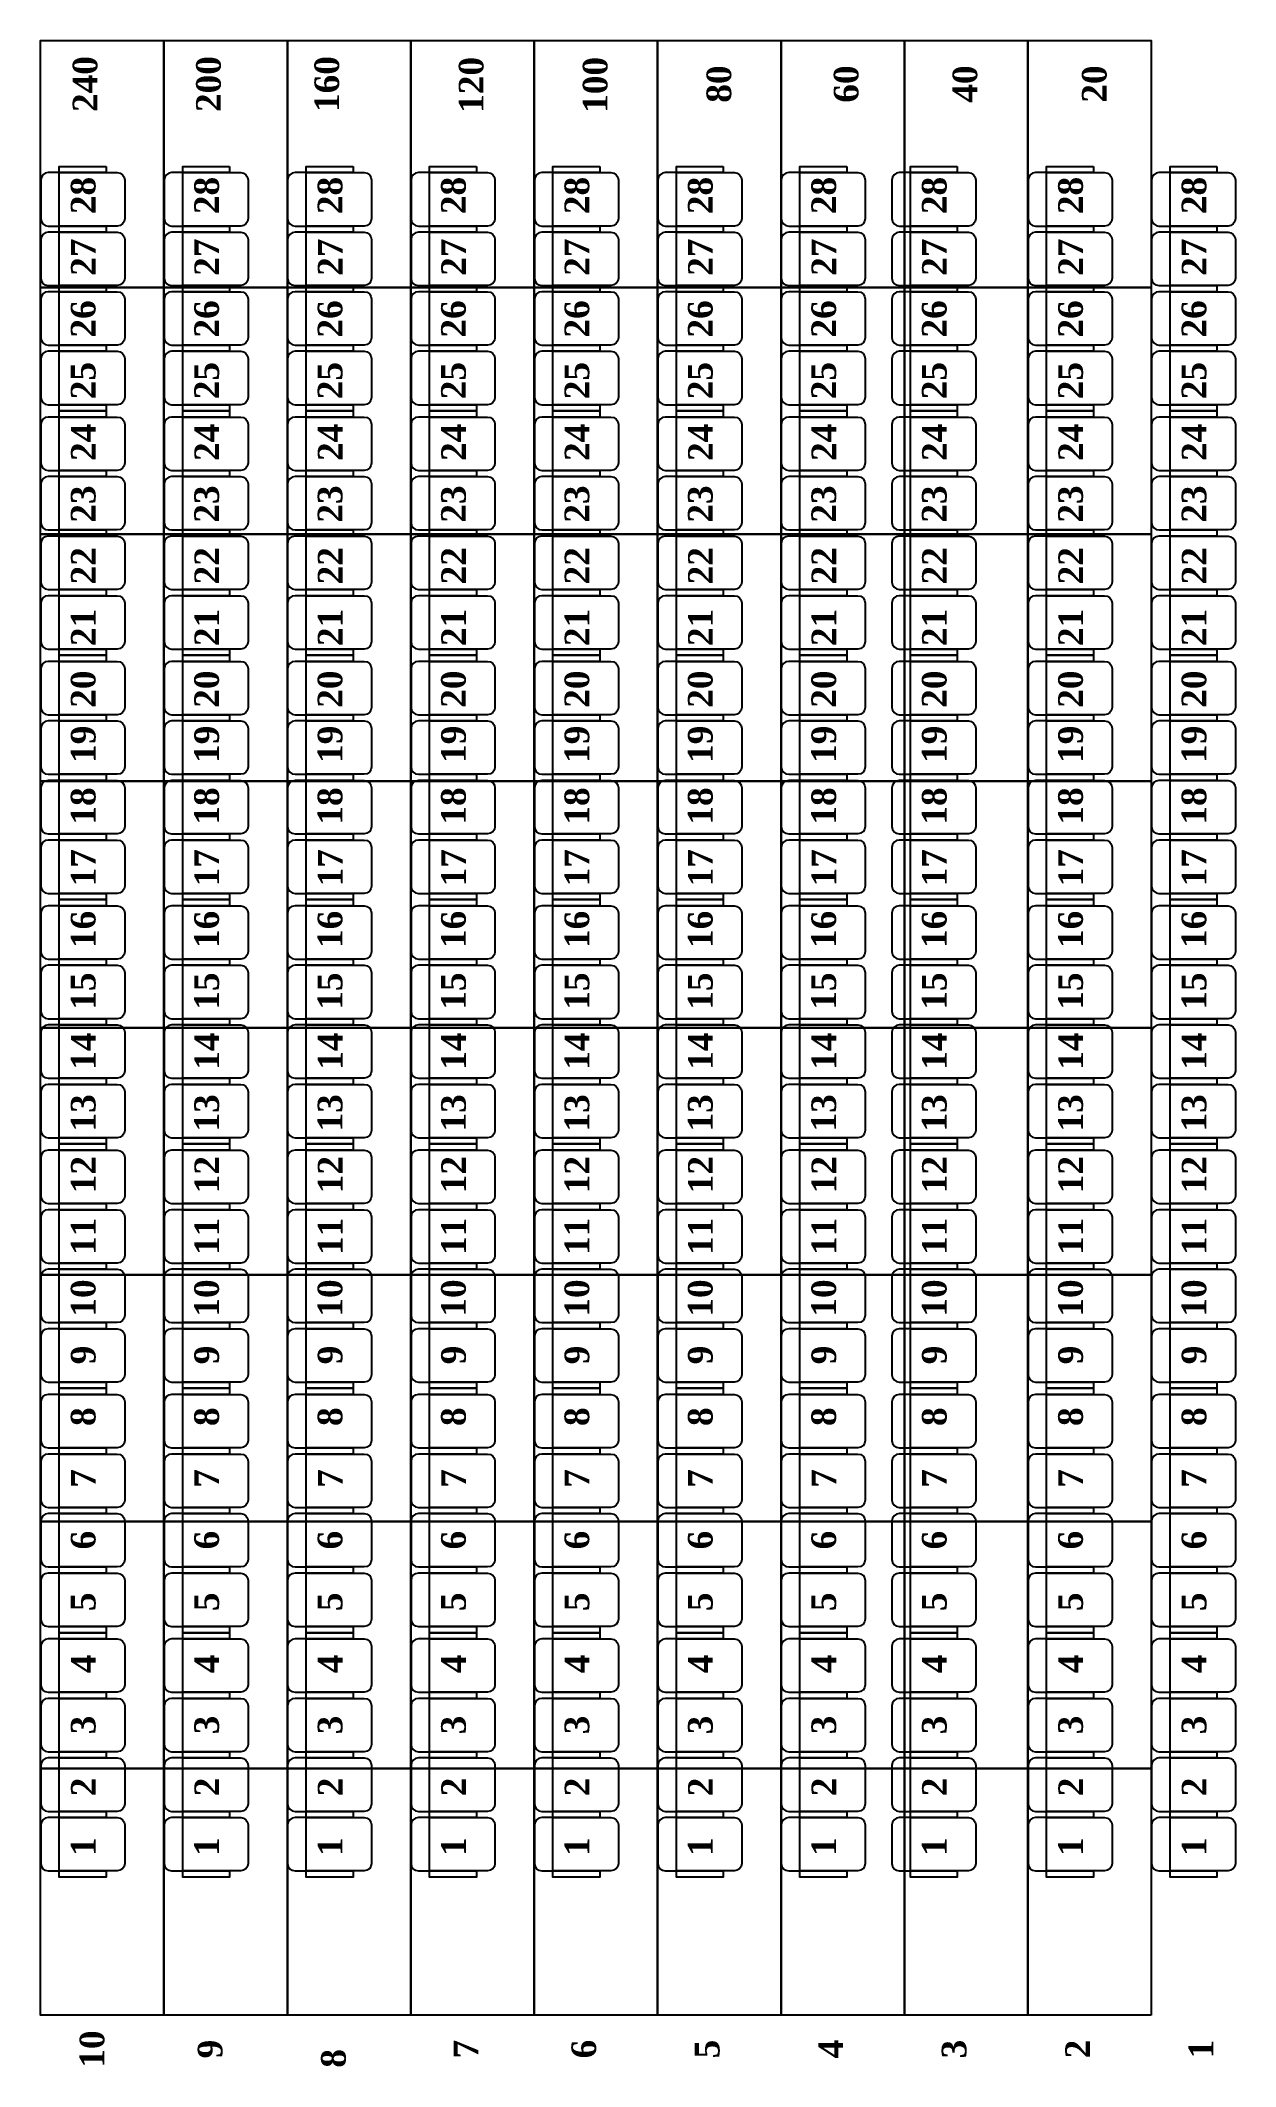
# Model space of a CAD drawing. Header units: millimetres. Extents: x -520232 to 211296, y -156633 to 78411.
# Drawn here: x -398298 to -388616, y -130397 to -113982 of the extents above; entities that cross this region are included whole.
import ezdxf

# ---------------------------------------------------------------- set-up
doc = ezdxf.new("R2010")
doc.units = ezdxf.units.MM
doc.layers.add('Партер', color=7, linetype='Continuous')
doc.layers.add('Сидения и станки', color=7, linetype='Continuous', lineweight=25)
doc.styles.get("Standard").update_dxf_attribs({"font": 'arial.ttf', "height": 300})

msp = doc.modelspace()

# ---------------------------------------------------------------- texts
at = {"layer": 'Партер', "color": 0, "char_height": 200, "width": 439.43737, "rotation": 90}
for s, insert, attachment_point in [('{\\fTimes New Roman|b1|i0|c204|p18; 240}', (-397935.858, -114561.311), 4), ('{\\fTimes New Roman|b1|i0|c204|p18; 200}', (-396935.858, -114561.311), 4), ('{\\fTimes New Roman|b1|i0|c204|p18; 160}', (-395977.237, -114561.311), 4), ('{\\fTimes New Roman|b1|i0|c204|p18;120}', (-394807.367, -114341.592), 5), ('{\\fTimes New Roman|b1|i0|c204|p18;100}', (-393802.891, -114341.592), 5), ('{\\fTimes New Roman|b1|i0|c204|p18; 80}', (-392800.302, -114561.311), 4), ('{\\fTimes New Roman|b1|i0|c204|p18; 60}', (-391769.198, -114561.311), 4), ('{\\fTimes New Roman|b1|i0|c204|p18; 40}', (-390806.834, -114561.311), 4), ('{\\fTimes New Roman|b1|i0|c204|p18; 20}', (-389758.545, -114561.311), 4)]:
    msp.add_mtext(s, dxfattribs=dict(at, insert=insert, attachment_point=attachment_point))
at = {"layer": 'Партер', "color": 5, "char_height": 200, "rotation": 90}
for s, insert, width, attachment_point in [('{\\fTimes New Roman|b1|i0|c204|p18;  28}', (-397950.874, -115539.814), 500, 4), ('{\\fTimes New Roman|b1|i0|c204|p18;  28}', (-396950.874, -115539.814), 500, 4), ('{\\fTimes New Roman|b1|i0|c204|p18;  28}', (-395950.874, -115539.814), 500, 4), ('{\\fTimes New Roman|b1|i0|c204|p18;  28}', (-394950.874, -115539.814), 500, 4), ('{\\fTimes New Roman|b1|i0|c204|p18;  28}', (-393950.874, -115539.814), 500, 4), ('{\\fTimes New Roman|b1|i0|c204|p18;  28}', (-392950.874, -115539.814), 500, 4), ('{\\fTimes New Roman|b1|i0|c204|p18;  28}', (-391950.874, -115539.814), 500, 4), ('{\\fTimes New Roman|b1|i0|c204|p18;  28}', (-391055.205, -115539.814), 500, 4), ('{\\fTimes New Roman|b1|i0|c204|p18;  28}', (-389950.874, -115539.814), 500, 4), ('{\\fTimes New Roman|b1|i0|c204|p18;  28}', (-388950.874, -115539.814), 500, 4), ('{\\fTimes New Roman|b1|i0|c204|p18;  27}', (-397950.874, -116039.814), 500, 4), ('{\\fTimes New Roman|b1|i0|c204|p18;  27}', (-396950.874, -116039.814), 500, 4), ('{\\fTimes New Roman|b1|i0|c204|p18;  27}', (-395950.874, -116039.814), 500, 4), ('{\\fTimes New Roman|b1|i0|c204|p18;  27}', (-394950.874, -116039.814), 500, 4), ('{\\fTimes New Roman|b1|i0|c204|p18;  27}', (-393950.874, -116039.814), 500, 4), ('{\\fTimes New Roman|b1|i0|c204|p18;  27}', (-392950.874, -116039.814), 500, 4), ('{\\fTimes New Roman|b1|i0|c204|p18;  27}', (-391950.874, -116039.814), 500, 4), ('{\\fTimes New Roman|b1|i0|c204|p18;  27}', (-391055.205, -116039.814), 500, 4), ('{\\fTimes New Roman|b1|i0|c204|p18;  27}', (-389950.874, -116039.814), 500, 4), ('{\\fTimes New Roman|b1|i0|c204|p18;  27}', (-388950.874, -116039.814), 500, 4), ('{\\fTimes New Roman|b1|i0|c204|p18;  26}', (-397950.874, -116539.814), 500, 4), ('{\\fTimes New Roman|b1|i0|c204|p18;  26}', (-396950.874, -116539.814), 500, 4), ('{\\fTimes New Roman|b1|i0|c204|p18;  26}', (-395950.874, -116539.814), 500, 4), ('{\\fTimes New Roman|b1|i0|c204|p18;  26}', (-394950.874, -116539.814), 500, 4), ('{\\fTimes New Roman|b1|i0|c204|p18;  26}', (-393950.874, -116539.814), 500, 4), ('{\\fTimes New Roman|b1|i0|c204|p18;  26}', (-392950.874, -116539.814), 500, 4), ('{\\fTimes New Roman|b1|i0|c204|p18;  26}', (-391950.874, -116539.814), 500, 4), ('{\\fTimes New Roman|b1|i0|c204|p18;  26}', (-391055.205, -116539.814), 500, 4), ('{\\fTimes New Roman|b1|i0|c204|p18;  26}', (-389950.874, -116539.814), 500, 4), ('{\\fTimes New Roman|b1|i0|c204|p18;  26}', (-388950.874, -116539.814), 500, 4), ('{\\fTimes New Roman|b1|i0|c204|p18;  25}', (-397950.874, -117039.814), 500, 4), ('{\\fTimes New Roman|b1|i0|c204|p18;  25}', (-396950.874, -117039.814), 500, 4), ('{\\fTimes New Roman|b1|i0|c204|p18;  25}', (-395950.874, -117039.814), 500, 4), ('{\\fTimes New Roman|b1|i0|c204|p18;  25}', (-394950.874, -117039.814), 500, 4), ('{\\fTimes New Roman|b1|i0|c204|p18;  25}', (-393950.874, -117039.814), 500, 4), ('{\\fTimes New Roman|b1|i0|c204|p18;  25}', (-392950.874, -117039.814), 500, 4), ('{\\fTimes New Roman|b1|i0|c204|p18;  25}', (-391950.874, -117039.814), 500, 4), ('{\\fTimes New Roman|b1|i0|c204|p18;  25}', (-391055.205, -117039.814), 500, 4), ('{\\fTimes New Roman|b1|i0|c204|p18;  25}', (-389950.874, -117039.814), 500, 4), ('{\\fTimes New Roman|b1|i0|c204|p18;  25}', (-388950.874, -117039.814), 500, 4), ('{\\fTimes New Roman|b1|i0|c204|p18;  24}', (-397950.874, -117539.814), 500, 4), ('{\\fTimes New Roman|b1|i0|c204|p18;  24}', (-396950.874, -117539.814), 500, 4), ('{\\fTimes New Roman|b1|i0|c204|p18;  24}', (-395950.874, -117539.814), 500, 4), ('{\\fTimes New Roman|b1|i0|c204|p18;  24}', (-394950.874, -117539.814), 500, 4), ('{\\fTimes New Roman|b1|i0|c204|p18;  24}', (-393950.874, -117539.814), 500, 4), ('{\\fTimes New Roman|b1|i0|c204|p18;  24}', (-392950.874, -117539.814), 500, 4), ('{\\fTimes New Roman|b1|i0|c204|p18;  24}', (-391950.874, -117539.814), 500, 4), ('{\\fTimes New Roman|b1|i0|c204|p18;  24}', (-391055.205, -117539.814), 500, 4), ('{\\fTimes New Roman|b1|i0|c204|p18;  24}', (-389950.874, -117539.814), 500, 4), ('{\\fTimes New Roman|b1|i0|c204|p18;  24}', (-388950.874, -117539.814), 500, 4), ('{\\fTimes New Roman|b1|i0|c204|p18;  23}', (-397950.874, -118039.814), 500, 4), ('{\\fTimes New Roman|b1|i0|c204|p18;  23}', (-396950.874, -118039.814), 500, 4), ('{\\fTimes New Roman|b1|i0|c204|p18;  23}', (-395950.874, -118039.814), 500, 4), ('{\\fTimes New Roman|b1|i0|c204|p18;  23}', (-394950.874, -118039.814), 500, 4), ('{\\fTimes New Roman|b1|i0|c204|p18;  23}', (-393950.874, -118039.814), 500, 4), ('{\\fTimes New Roman|b1|i0|c204|p18;  23}', (-392950.874, -118039.814), 500, 4), ('{\\fTimes New Roman|b1|i0|c204|p18;  23}', (-391950.874, -118039.814), 500, 4), ('{\\fTimes New Roman|b1|i0|c204|p18;  23}', (-391055.205, -118039.814), 500, 4), ('{\\fTimes New Roman|b1|i0|c204|p18;  23}', (-389950.874, -118039.814), 500, 4), ('{\\fTimes New Roman|b1|i0|c204|p18;  23}', (-388950.874, -118039.814), 500, 4), ('{\\fTimes New Roman|b1|i0|c204|p18;  22}', (-397950.874, -118539.814), 500, 4), ('{\\fTimes New Roman|b1|i0|c204|p18;  22}', (-396950.874, -118539.814), 500, 4), ('{\\fTimes New Roman|b1|i0|c204|p18;  22}', (-395950.874, -118539.814), 500, 4), ('{\\fTimes New Roman|b1|i0|c204|p18;  22}', (-394950.874, -118539.814), 500, 4), ('{\\fTimes New Roman|b1|i0|c204|p18;  22}', (-393950.874, -118539.814), 500, 4), ('{\\fTimes New Roman|b1|i0|c204|p18;  22}', (-392950.874, -118539.814), 500, 4), ('{\\fTimes New Roman|b1|i0|c204|p18;  22}', (-391950.874, -118539.814), 500, 4), ('{\\fTimes New Roman|b1|i0|c204|p18;  22}', (-391055.205, -118539.814), 500, 4), ('{\\fTimes New Roman|b1|i0|c204|p18;  22}', (-389950.874, -118539.814), 500, 4), ('{\\fTimes New Roman|b1|i0|c204|p18;  22}', (-388950.874, -118539.814), 500, 4), ('{\\fTimes New Roman|b1|i0|c204|p18;  21}', (-397950.874, -119039.814), 500, 4), ('{\\fTimes New Roman|b1|i0|c204|p18;  21}', (-396950.874, -119039.814), 500, 4), ('{\\fTimes New Roman|b1|i0|c204|p18;  21}', (-395950.874, -119039.814), 500, 4), ('{\\fTimes New Roman|b1|i0|c204|p18;  21}', (-394950.874, -119039.814), 500, 4), ('{\\fTimes New Roman|b1|i0|c204|p18;  21}', (-393950.874, -119039.814), 500, 4), ('{\\fTimes New Roman|b1|i0|c204|p18;  21}', (-392950.874, -119039.814), 500, 4), ('{\\fTimes New Roman|b1|i0|c204|p18;  21}', (-391950.874, -119039.814), 500, 4), ('{\\fTimes New Roman|b1|i0|c204|p18;  21}', (-391055.205, -119039.814), 500, 4), ('{\\fTimes New Roman|b1|i0|c204|p18;  21}', (-389950.874, -119039.814), 500, 4), ('{\\fTimes New Roman|b1|i0|c204|p18;  21}', (-388950.874, -119039.814), 500, 4), ('{\\fTimes New Roman|b1|i0|c204|p18;  20}', (-397950.874, -119539.814), 500, 4), ('{\\fTimes New Roman|b1|i0|c204|p18;  20}', (-396950.874, -119539.814), 500, 4), ('{\\fTimes New Roman|b1|i0|c204|p18;  20}', (-395950.874, -119539.814), 500, 4), ('{\\fTimes New Roman|b1|i0|c204|p18;  20}', (-394950.874, -119539.814), 500, 4), ('{\\fTimes New Roman|b1|i0|c204|p18;  20}', (-393950.874, -119539.814), 500, 4), ('{\\fTimes New Roman|b1|i0|c204|p18;  20}', (-392950.874, -119539.814), 500, 4), ('{\\fTimes New Roman|b1|i0|c204|p18;  20}', (-391950.874, -119539.814), 500, 4), ('{\\fTimes New Roman|b1|i0|c204|p18;  20}', (-391055.205, -119539.814), 500, 4), ('{\\fTimes New Roman|b1|i0|c204|p18;  20}', (-389950.874, -119539.814), 500, 4), ('{\\fTimes New Roman|b1|i0|c204|p18;  20}', (-388950.874, -119539.814), 500, 4), ('{\\fTimes New Roman|b1|i0|c204|p18;  19}', (-397950.874, -119986.296), 500, 4), ('{\\fTimes New Roman|b1|i0|c204|p18;  19}', (-396950.874, -119986.296), 500, 4), ('{\\fTimes New Roman|b1|i0|c204|p18;  19}', (-395950.874, -119986.296), 500, 4), ('{\\fTimes New Roman|b1|i0|c204|p18;  19}', (-394950.874, -119986.296), 500, 4), ('{\\fTimes New Roman|b1|i0|c204|p18;  19}', (-393950.874, -119986.296), 500, 4), ('{\\fTimes New Roman|b1|i0|c204|p18;  19}', (-392950.874, -119986.296), 500, 4), ('{\\fTimes New Roman|b1|i0|c204|p18;  19}', (-391950.874, -119986.296), 500, 4), ('{\\fTimes New Roman|b1|i0|c204|p18;  19}', (-391055.205, -119986.296), 500, 4), ('{\\fTimes New Roman|b1|i0|c204|p18;  19}', (-389950.874, -119986.296), 500, 4), ('{\\fTimes New Roman|b1|i0|c204|p18;  19}', (-388950.874, -119986.296), 500, 4), ('{\\fTimes New Roman|b1|i0|c204|p18;  18}', (-397950.874, -120486.296), 500, 4), ('{\\fTimes New Roman|b1|i0|c204|p18;  18}', (-396950.874, -120486.296), 500, 4), ('{\\fTimes New Roman|b1|i0|c204|p18;  18}', (-395950.874, -120486.296), 500, 4), ('{\\fTimes New Roman|b1|i0|c204|p18;  18}', (-394950.874, -120486.296), 500, 4), ('{\\fTimes New Roman|b1|i0|c204|p18;  18}', (-393950.874, -120486.296), 500, 4), ('{\\fTimes New Roman|b1|i0|c204|p18;  18}', (-392950.874, -120486.296), 500, 4), ('{\\fTimes New Roman|b1|i0|c204|p18;  18}', (-391950.874, -120486.296), 500, 4), ('{\\fTimes New Roman|b1|i0|c204|p18;  18}', (-391055.205, -120486.296), 500, 4), ('{\\fTimes New Roman|b1|i0|c204|p18;  18}', (-389950.874, -120486.296), 500, 4), ('{\\fTimes New Roman|b1|i0|c204|p18;  18}', (-388950.874, -120486.296), 500, 4), ('{\\fTimes New Roman|b1|i0|c204|p18;  17}', (-397950.874, -120986.296), 500, 4), ('{\\fTimes New Roman|b1|i0|c204|p18;  17}', (-396950.874, -120986.296), 500, 4), ('{\\fTimes New Roman|b1|i0|c204|p18;  17}', (-395950.874, -120986.296), 500, 4), ('{\\fTimes New Roman|b1|i0|c204|p18;  17}', (-394950.874, -120986.296), 500, 4), ('{\\fTimes New Roman|b1|i0|c204|p18;  17}', (-393950.874, -120986.296), 500, 4), ('{\\fTimes New Roman|b1|i0|c204|p18;  17}', (-392950.874, -120986.296), 500, 4), ('{\\fTimes New Roman|b1|i0|c204|p18;  17}', (-391950.874, -120986.296), 500, 4), ('{\\fTimes New Roman|b1|i0|c204|p18;  17}', (-391055.205, -120986.296), 500, 4), ('{\\fTimes New Roman|b1|i0|c204|p18;  17}', (-389950.874, -120986.296), 500, 4), ('{\\fTimes New Roman|b1|i0|c204|p18;  17}', (-388950.874, -120986.296), 500, 4), ('{\\fTimes New Roman|b1|i0|c204|p18;  16}', (-397950.874, -121486.296), 500, 4), ('{\\fTimes New Roman|b1|i0|c204|p18;  16}', (-396950.874, -121486.296), 500, 4), ('{\\fTimes New Roman|b1|i0|c204|p18;  16}', (-395950.874, -121486.296), 500, 4), ('{\\fTimes New Roman|b1|i0|c204|p18;  16}', (-394950.874, -121486.296), 500, 4), ('{\\fTimes New Roman|b1|i0|c204|p18;  16}', (-393950.874, -121486.296), 500, 4), ('{\\fTimes New Roman|b1|i0|c204|p18;  16}', (-392950.874, -121486.296), 500, 4), ('{\\fTimes New Roman|b1|i0|c204|p18;  16}', (-391950.874, -121486.296), 500, 4), ('{\\fTimes New Roman|b1|i0|c204|p18;  16}', (-391055.205, -121486.296), 500, 4), ('{\\fTimes New Roman|b1|i0|c204|p18;  16}', (-389950.874, -121486.296), 500, 4), ('{\\fTimes New Roman|b1|i0|c204|p18;  16}', (-388950.874, -121486.296), 500, 4), ('{\\fTimes New Roman|b1|i0|c204|p18;  15}', (-397950.874, -121986.296), 500, 4), ('{\\fTimes New Roman|b1|i0|c204|p18;  15}', (-396950.874, -121986.296), 500, 4), ('{\\fTimes New Roman|b1|i0|c204|p18;  15}', (-395950.874, -121986.296), 500, 4), ('{\\fTimes New Roman|b1|i0|c204|p18;  15}', (-394950.874, -121986.296), 500, 4), ('{\\fTimes New Roman|b1|i0|c204|p18;  15}', (-393950.874, -121986.296), 500, 4), ('{\\fTimes New Roman|b1|i0|c204|p18;  15}', (-392950.874, -121986.296), 500, 4), ('{\\fTimes New Roman|b1|i0|c204|p18;  15}', (-391950.874, -121986.296), 500, 4), ('{\\fTimes New Roman|b1|i0|c204|p18;  15}', (-391055.205, -121986.296), 500, 4), ('{\\fTimes New Roman|b1|i0|c204|p18;  15}', (-389950.874, -121986.296), 500, 4), ('{\\fTimes New Roman|b1|i0|c204|p18;  15}', (-388950.874, -121986.296), 500, 4), ('{\\fTimes New Roman|b1|i0|c204|p18;  14}', (-397950.874, -122472.917), 500, 4), ('{\\fTimes New Roman|b1|i0|c204|p18;  14}', (-396950.874, -122472.917), 500, 4), ('{\\fTimes New Roman|b1|i0|c204|p18;  14}', (-395950.874, -122472.917), 500, 4), ('{\\fTimes New Roman|b1|i0|c204|p18;  14}', (-394950.874, -122472.917), 500, 4), ('{\\fTimes New Roman|b1|i0|c204|p18;  14}', (-393950.874, -122472.917), 500, 4), ('{\\fTimes New Roman|b1|i0|c204|p18;  14}', (-392950.874, -122472.917), 500, 4), ('{\\fTimes New Roman|b1|i0|c204|p18;  14}', (-391950.874, -122472.917), 500, 4), ('{\\fTimes New Roman|b1|i0|c204|p18;  14}', (-391055.205, -122472.917), 500, 4), ('{\\fTimes New Roman|b1|i0|c204|p18;  14}', (-389950.874, -122472.917), 500, 4), ('{\\fTimes New Roman|b1|i0|c204|p18;  14}', (-388950.874, -122472.917), 500, 4), ('{\\fTimes New Roman|b1|i0|c204|p18;  13}', (-397950.874, -122972.917), 500, 4), ('{\\fTimes New Roman|b1|i0|c204|p18;  13}', (-396950.874, -122972.917), 500, 4), ('{\\fTimes New Roman|b1|i0|c204|p18;  13}', (-395950.874, -122972.917), 500, 4), ('{\\fTimes New Roman|b1|i0|c204|p18;  13}', (-394950.874, -122972.917), 500, 4), ('{\\fTimes New Roman|b1|i0|c204|p18;  13}', (-393950.874, -122972.917), 500, 4), ('{\\fTimes New Roman|b1|i0|c204|p18;  13}', (-392950.874, -122972.917), 500, 4), ('{\\fTimes New Roman|b1|i0|c204|p18;  13}', (-391950.874, -122972.917), 500, 4), ('{\\fTimes New Roman|b1|i0|c204|p18;  13}', (-391055.205, -122972.917), 500, 4), ('{\\fTimes New Roman|b1|i0|c204|p18;  13}', (-389950.874, -122972.917), 500, 4), ('{\\fTimes New Roman|b1|i0|c204|p18;  13}', (-388950.874, -122972.917), 500, 4), ('{\\fTimes New Roman|b1|i0|c204|p18;  12}', (-397950.874, -123472.917), 500, 4), ('{\\fTimes New Roman|b1|i0|c204|p18;  12}', (-396950.874, -123472.917), 500, 4), ('{\\fTimes New Roman|b1|i0|c204|p18;  12}', (-395950.874, -123472.917), 500, 4), ('{\\fTimes New Roman|b1|i0|c204|p18;  12}', (-394950.874, -123472.917), 500, 4), ('{\\fTimes New Roman|b1|i0|c204|p18;  12}', (-393950.874, -123472.917), 500, 4), ('{\\fTimes New Roman|b1|i0|c204|p18;  12}', (-392950.874, -123472.917), 500, 4), ('{\\fTimes New Roman|b1|i0|c204|p18;  12}', (-391950.874, -123472.917), 500, 4), ('{\\fTimes New Roman|b1|i0|c204|p18;  12}', (-391055.205, -123472.917), 500, 4), ('{\\fTimes New Roman|b1|i0|c204|p18;  12}', (-389950.874, -123472.917), 500, 4), ('{\\fTimes New Roman|b1|i0|c204|p18;  12}', (-388950.874, -123472.917), 500, 4), ('{\\fTimes New Roman|b1|i0|c204|p18;  11}', (-397950.874, -123972.917), 500, 4), ('{\\fTimes New Roman|b1|i0|c204|p18;  11}', (-396950.874, -123972.917), 500, 4), ('{\\fTimes New Roman|b1|i0|c204|p18;  11}', (-395950.874, -123972.917), 500, 4), ('{\\fTimes New Roman|b1|i0|c204|p18;  11}', (-394950.874, -123972.917), 500, 4), ('{\\fTimes New Roman|b1|i0|c204|p18;  11}', (-393950.874, -123972.917), 500, 4), ('{\\fTimes New Roman|b1|i0|c204|p18;  11}', (-392950.874, -123972.917), 500, 4), ('{\\fTimes New Roman|b1|i0|c204|p18;  11}', (-391950.874, -123972.917), 500, 4), ('{\\fTimes New Roman|b1|i0|c204|p18;  11}', (-391055.205, -123972.917), 500, 4), ('{\\fTimes New Roman|b1|i0|c204|p18;  11}', (-389950.874, -123972.917), 500, 4), ('{\\fTimes New Roman|b1|i0|c204|p18;  11}', (-388950.874, -123972.917), 500, 4), ('{\\fTimes New Roman|b1|i0|c204|p18;  10}', (-397950.874, -124472.917), 500, 4), ('{\\fTimes New Roman|b1|i0|c204|p18;  10}', (-396950.874, -124472.917), 500, 4), ('{\\fTimes New Roman|b1|i0|c204|p18;  10}', (-395950.874, -124472.917), 500, 4), ('{\\fTimes New Roman|b1|i0|c204|p18;  10}', (-394950.874, -124472.917), 500, 4), ('{\\fTimes New Roman|b1|i0|c204|p18;  10}', (-393950.874, -124472.917), 500, 4), ('{\\fTimes New Roman|b1|i0|c204|p18;  10}', (-392950.874, -124472.917), 500, 4), ('{\\fTimes New Roman|b1|i0|c204|p18;  10}', (-391950.874, -124472.917), 500, 4), ('{\\fTimes New Roman|b1|i0|c204|p18;  10}', (-391055.205, -124472.917), 500, 4), ('{\\fTimes New Roman|b1|i0|c204|p18;  10}', (-389950.874, -124472.917), 500, 4), ('{\\fTimes New Roman|b1|i0|c204|p18;  10}', (-388950.874, -124472.917), 500, 4), ('{\\fTimes New Roman|b1|i0|c204|p18;  9}', (-397950.874, -124859.045), 500, 4), ('{\\fTimes New Roman|b1|i0|c204|p18;  9}', (-396950.874, -124859.045), 500, 4), ('{\\fTimes New Roman|b1|i0|c204|p18;  9}', (-395950.874, -124859.045), 500, 4), ('{\\fTimes New Roman|b1|i0|c204|p18;  9}', (-394950.874, -124859.045), 500, 4), ('{\\fTimes New Roman|b1|i0|c204|p18;  9}', (-393950.874, -124859.045), 500, 4), ('{\\fTimes New Roman|b1|i0|c204|p18;  9}', (-392950.874, -124859.045), 500, 4), ('{\\fTimes New Roman|b1|i0|c204|p18;  9}', (-391950.874, -124859.045), 500, 4), ('{\\fTimes New Roman|b1|i0|c204|p18;  9}', (-391055.205, -124859.045), 500, 4), ('{\\fTimes New Roman|b1|i0|c204|p18;  9}', (-389950.874, -124859.045), 500, 4), ('{\\fTimes New Roman|b1|i0|c204|p18;  9}', (-388950.874, -124859.045), 500, 4), ('{\\fTimes New Roman|b1|i0|c204|p18;  8}', (-397950.874, -125359.045), 500, 4), ('{\\fTimes New Roman|b1|i0|c204|p18;  8}', (-396950.874, -125359.045), 500, 4), ('{\\fTimes New Roman|b1|i0|c204|p18;  8}', (-395950.874, -125359.045), 500, 4), ('{\\fTimes New Roman|b1|i0|c204|p18;  8}', (-394950.874, -125359.045), 500, 4), ('{\\fTimes New Roman|b1|i0|c204|p18;  8}', (-393950.874, -125359.045), 500, 4), ('{\\fTimes New Roman|b1|i0|c204|p18;  8}', (-392950.874, -125359.045), 500, 4), ('{\\fTimes New Roman|b1|i0|c204|p18;  8}', (-391950.874, -125359.045), 500, 4), ('{\\fTimes New Roman|b1|i0|c204|p18;  8}', (-391055.205, -125359.045), 500, 4), ('{\\fTimes New Roman|b1|i0|c204|p18;  8}', (-389950.874, -125359.045), 500, 4), ('{\\fTimes New Roman|b1|i0|c204|p18;  8}', (-388950.874, -125359.045), 500, 4), ('{\\fTimes New Roman|b1|i0|c204|p18;  7}', (-397950.874, -125859.045), 500, 4), ('{\\fTimes New Roman|b1|i0|c204|p18;  7}', (-396950.874, -125859.045), 500, 4), ('{\\fTimes New Roman|b1|i0|c204|p18;  7}', (-395950.874, -125859.045), 500, 4), ('{\\fTimes New Roman|b1|i0|c204|p18;  7}', (-394950.874, -125859.045), 500, 4), ('{\\fTimes New Roman|b1|i0|c204|p18;  7}', (-393950.874, -125859.045), 500, 4), ('{\\fTimes New Roman|b1|i0|c204|p18;  7}', (-392950.874, -125859.045), 500, 4), ('{\\fTimes New Roman|b1|i0|c204|p18;  7}', (-391950.874, -125859.045), 500, 4), ('{\\fTimes New Roman|b1|i0|c204|p18;  7}', (-391055.205, -125859.045), 500, 4), ('{\\fTimes New Roman|b1|i0|c204|p18;  7}', (-389950.874, -125859.045), 500, 4), ('{\\fTimes New Roman|b1|i0|c204|p18;  7}', (-388950.874, -125859.045), 500, 4), ('{\\fTimes New Roman|b1|i0|c204|p18;  6}', (-397950.874, -126359.045), 500, 4), ('{\\fTimes New Roman|b1|i0|c204|p18;  6}', (-396950.874, -126359.045), 500, 4), ('{\\fTimes New Roman|b1|i0|c204|p18;  6}', (-395950.874, -126359.045), 500, 4), ('{\\fTimes New Roman|b1|i0|c204|p18;  6}', (-394950.874, -126359.045), 500, 4), ('{\\fTimes New Roman|b1|i0|c204|p18;  6}', (-393950.874, -126359.045), 500, 4), ('{\\fTimes New Roman|b1|i0|c204|p18;  6}', (-392950.874, -126359.045), 500, 4), ('{\\fTimes New Roman|b1|i0|c204|p18;  6}', (-391950.874, -126359.045), 500, 4), ('{\\fTimes New Roman|b1|i0|c204|p18;  6}', (-391055.205, -126359.045), 500, 4), ('{\\fTimes New Roman|b1|i0|c204|p18;  6}', (-389950.874, -126359.045), 500, 4), ('{\\fTimes New Roman|b1|i0|c204|p18;  6}', (-388950.874, -126359.045), 500, 4), ('{\\fTimes New Roman|b1|i0|c204|p18;  5}', (-397950.874, -126859.045), 500, 4), ('{\\fTimes New Roman|b1|i0|c204|p18;  5}', (-396950.874, -126859.045), 500, 4), ('{\\fTimes New Roman|b1|i0|c204|p18;  5}', (-395950.874, -126859.045), 500, 4), ('{\\fTimes New Roman|b1|i0|c204|p18;  5}', (-394950.874, -126859.045), 500, 4), ('{\\fTimes New Roman|b1|i0|c204|p18;  5}', (-393950.874, -126859.045), 500, 4), ('{\\fTimes New Roman|b1|i0|c204|p18;  5}', (-392950.874, -126859.045), 500, 4), ('{\\fTimes New Roman|b1|i0|c204|p18;  5}', (-391950.874, -126859.045), 500, 4), ('{\\fTimes New Roman|b1|i0|c204|p18;  5}', (-391055.205, -126859.045), 500, 4), ('{\\fTimes New Roman|b1|i0|c204|p18;  5}', (-389950.874, -126859.045), 500, 4), ('{\\fTimes New Roman|b1|i0|c204|p18;  5}', (-388950.874, -126859.045), 500, 4), ('{\\fTimes New Roman|b1|i0|c204|p18;  4}', (-397950.874, -127362.585), 503.53919, 4), ('{\\fTimes New Roman|b1|i0|c204|p18;  4}', (-396950.874, -127362.585), 503.53919, 4), ('{\\fTimes New Roman|b1|i0|c204|p18;  4}', (-395950.874, -127362.585), 503.53919, 4), ('{\\fTimes New Roman|b1|i0|c204|p18;  4}', (-394950.874, -127362.585), 503.53919, 4), ('{\\fTimes New Roman|b1|i0|c204|p18;  4}', (-393950.874, -127362.585), 503.53919, 4), ('{\\fTimes New Roman|b1|i0|c204|p18;  4}', (-392950.874, -127362.585), 503.53919, 4), ('{\\fTimes New Roman|b1|i0|c204|p18;  4}', (-391950.874, -127362.585), 503.53919, 4), ('{\\fTimes New Roman|b1|i0|c204|p18;  4}', (-391055.205, -127362.585), 503.53919, 4), ('{\\fTimes New Roman|b1|i0|c204|p18;  4}', (-389950.874, -127362.585), 503.53919, 4), ('{\\fTimes New Roman|b1|i0|c204|p18;  4}', (-388950.874, -127362.585), 503.53919, 4), ('{\\fTimes New Roman|b1|i0|c204|p18;  3}', (-397950.874, -127857.043), 497.99717, 4), ('{\\fTimes New Roman|b1|i0|c204|p18;  3}', (-396950.874, -127857.043), 497.99717, 4), ('{\\fTimes New Roman|b1|i0|c204|p18;  3}', (-395950.874, -127857.043), 497.99717, 4), ('{\\fTimes New Roman|b1|i0|c204|p18;  3}', (-394950.874, -127857.043), 497.99717, 4), ('{\\fTimes New Roman|b1|i0|c204|p18;  3}', (-393950.874, -127857.043), 497.99717, 4), ('{\\fTimes New Roman|b1|i0|c204|p18;  3}', (-392950.874, -127857.043), 497.99717, 4), ('{\\fTimes New Roman|b1|i0|c204|p18;  3}', (-391950.874, -127857.043), 497.99717, 4), ('{\\fTimes New Roman|b1|i0|c204|p18;  3}', (-391055.205, -127857.043), 497.99717, 4), ('{\\fTimes New Roman|b1|i0|c204|p18;  3}', (-389950.874, -127857.043), 497.99717, 4), ('{\\fTimes New Roman|b1|i0|c204|p18;  3}', (-388950.874, -127857.043), 497.99717, 4), ('{\\fTimes New Roman|b1|i0|c204|p18;  2 }', (-397950.874, -128359.045), 500, 4), ('{\\fTimes New Roman|b1|i0|c204|p18;  2 }', (-396950.874, -128359.045), 500, 4), ('{\\fTimes New Roman|b1|i0|c204|p18;  2 }', (-395950.874, -128359.045), 500, 4), ('{\\fTimes New Roman|b1|i0|c204|p18;  2 }', (-394950.874, -128359.045), 500, 4), ('{\\fTimes New Roman|b1|i0|c204|p18;  2 }', (-393950.874, -128359.045), 500, 4), ('{\\fTimes New Roman|b1|i0|c204|p18;  2 }', (-392950.874, -128359.045), 500, 4), ('{\\fTimes New Roman|b1|i0|c204|p18;  2 }', (-391950.874, -128359.045), 500, 4), ('{\\fTimes New Roman|b1|i0|c204|p18;  2 }', (-391055.205, -128359.045), 500, 4), ('{\\fTimes New Roman|b1|i0|c204|p18;  2 }', (-389950.874, -128359.045), 500, 4), ('{\\fTimes New Roman|b1|i0|c204|p18;  2 }', (-388950.874, -128359.045), 500, 4), ('{\\fTimes New Roman|b1|i0|c204|p18;1}', (-397951.614, -128615.677), 500, 5), ('{\\fTimes New Roman|b1|i0|c204|p18;1}', (-396951.614, -128615.677), 500, 5), ('{\\fTimes New Roman|b1|i0|c204|p18;1}', (-395951.614, -128615.677), 500, 5), ('{\\fTimes New Roman|b1|i0|c204|p18;1}', (-394951.614, -128615.677), 500, 5), ('{\\fTimes New Roman|b1|i0|c204|p18;1}', (-393951.614, -128615.677), 500, 5), ('{\\fTimes New Roman|b1|i0|c204|p18;1}', (-392951.614, -128615.677), 500, 5), ('{\\fTimes New Roman|b1|i0|c204|p18;1}', (-391951.614, -128615.677), 500, 5), ('{\\fTimes New Roman|b1|i0|c204|p18;1}', (-391055.945, -128615.677), 500, 5), ('{\\fTimes New Roman|b1|i0|c204|p18;1}', (-389951.614, -128615.677), 500, 5), ('{\\fTimes New Roman|b1|i0|c204|p18;1}', (-388951.614, -128615.677), 500, 5), ('{\\fTimes New Roman|b1|i0|c204|p18; 10}', (-397879.16, -130482.907), 500.97157, 4), ('{\\fTimes New Roman|b1|i0|c204|p18;  9}', (-396923.044, -130482.907), 500.97157, 4), ('{\\fTimes New Roman|b1|i0|c204|p18; 8}', (-395923.044, -130482.907), 500.97157, 4), ('{\\fTimes New Roman|b1|i0|c204|p18;  7}', (-394851.133, -130482.907), 500.97157, 4), ('{\\fTimes New Roman|b1|i0|c204|p18;  6}', (-393895.017, -130482.907), 500.97157, 4), ('{\\fTimes New Roman|b1|i0|c204|p18;  5}', (-392895.017, -130482.907), 500.97157, 4), ('{\\fTimes New Roman|b1|i0|c204|p18;  4}', (-391895.017, -130482.907), 500.97157, 4), ('{\\fTimes New Roman|b1|i0|c204|p18;  3}', (-390895.017, -130482.907), 500.97157, 4), ('{\\fTimes New Roman|b1|i0|c204|p18;  2}', (-389895.017, -130482.907), 500.97157, 4), ('{\\fTimes New Roman|b1|i0|c204|p18;  1}', (-388895.017, -130482.907), 500.97157, 4)]:
    msp.add_mtext(s, dxfattribs=dict(at, insert=insert, width=width, attachment_point=attachment_point))

# ---------------------------------------------------------------- blocks, each defined once
blk = doc.blocks.new('A$C20D4365F')
at = {"layer": 'Сидения и станки'}
for points in [[(-1121.25, 530), (-808.75, 530, -0.41421356), (-748.75, 470), (-748.75, 0), (-1181.25, 0), (-1181.25, 470, -0.41421356)], [(-638.75, 530), (-326.25, 530, -0.41421356), (-266.25, 470), (-266.25, 0), (-698.75, 0), (-698.75, 470, -0.41421356)], [(-156.25, 530), (156.25, 530, -0.41421356), (216.25, 470), (216.25, 0), (-216.25, 0), (-216.25, 470, -0.41421356)], [(326.25, 530), (638.75, 530, -0.41421356), (698.75, 470), (698.75, 0), (266.25, 0), (266.25, 470, -0.41421356)], [(-748.75, 0), (-1181.25, 0), (-1181.25, -90, 0.41421356), (-1121.25, -150), (-808.75, -150, 0.41421356), (-748.75, -90)], [(-266.25, 0), (-698.75, 0), (-698.75, -90, 0.41421356), (-638.75, -150), (-326.25, -150, 0.41421356), (-266.25, -90)], [(216.25, 0), (-216.25, 0), (-216.25, -90, 0.41421356), (-156.25, -150), (156.25, -150, 0.41421356), (216.25, -90)], [(698.75, 0), (266.25, 0), (266.25, -90, 0.41421356), (326.25, -150), (638.75, -150, 0.41421356), (698.75, -90)]]:
    blk.add_lwpolyline(points, format="xyb", close=True, dxfattribs=at)
for points in [[(-1231.25, 380), (-1181.25, 380), (-1181.25, 0), (-1231.25, 0)], [(-748.75, 380), (-698.75, 380), (-698.75, 0), (-748.75, 0)], [(-266.25, 380), (-216.25, 380), (-216.25, 0), (-266.25, 0)], [(216.25, 380), (266.25, 380), (266.25, 0), (216.25, 0)], [(698.75, 380), (748.75, 380), (748.75, 0), (698.75, 0)]]:
    blk.add_lwpolyline(points, close=True, dxfattribs=at)

# ---------------------------------------------------------------- linework, layer by layer
at = {"layer": 'Партер'}
for points in [[(-397297.938, -115981.935), (-398297.938, -115981.935), (-398297.938, -113981.935), (-397297.938, -113981.935), (-397297.938, -115981.935)], [(-396297.938, -115981.935), (-397297.938, -115981.935), (-397297.938, -113981.935), (-396297.938, -113981.935), (-396297.938, -115981.935)], [(-395297.938, -115981.935), (-396297.938, -115981.935), (-396297.938, -113981.935), (-395297.938, -113981.935), (-395297.938, -115981.935)], [(-394297.938, -115981.935), (-395297.938, -115981.935), (-395297.938, -113981.935), (-394297.938, -113981.935), (-394297.938, -115981.935)], [(-393297.938, -115981.935), (-394297.938, -115981.935), (-394297.938, -113981.935), (-393297.938, -113981.935), (-393297.938, -115981.935)], [(-392297.938, -115981.935), (-393297.938, -115981.935), (-393297.938, -113981.935), (-392297.938, -113981.935), (-392297.938, -115981.935)], [(-391297.938, -115981.935), (-392297.938, -115981.935), (-392297.938, -113981.935), (-391297.938, -113981.935), (-391297.938, -115981.935)], [(-390297.938, -115981.935), (-391297.938, -115981.935), (-391297.938, -113981.935), (-390297.938, -113981.935), (-390297.938, -115981.935)], [(-389297.938, -115981.935), (-390297.938, -115981.935), (-390297.938, -113981.935), (-389297.938, -113981.935), (-389297.938, -115981.935)], [(-397297.938, -117981.935), (-398297.938, -117981.935), (-398297.938, -115981.935), (-397297.938, -115981.935), (-397297.938, -117981.935)], [(-396297.938, -117981.935), (-397297.938, -117981.935), (-397297.938, -115981.935), (-396297.938, -115981.935), (-396297.938, -117981.935)], [(-395297.938, -117981.935), (-396297.938, -117981.935), (-396297.938, -115981.935), (-395297.938, -115981.935), (-395297.938, -117981.935)], [(-394297.938, -117981.935), (-395297.938, -117981.935), (-395297.938, -115981.935), (-394297.938, -115981.935), (-394297.938, -117981.935)], [(-393297.938, -117981.935), (-394297.938, -117981.935), (-394297.938, -115981.935), (-393297.938, -115981.935), (-393297.938, -117981.935)], [(-392297.938, -117981.935), (-393297.938, -117981.935), (-393297.938, -115981.935), (-392297.938, -115981.935), (-392297.938, -117981.935)], [(-391297.938, -117981.935), (-392297.938, -117981.935), (-392297.938, -115981.935), (-391297.938, -115981.935), (-391297.938, -117981.935)], [(-390297.938, -117981.935), (-391297.938, -117981.935), (-391297.938, -115981.935), (-390297.938, -115981.935), (-390297.938, -117981.935)], [(-389297.938, -117981.935), (-390297.938, -117981.935), (-390297.938, -115981.935), (-389297.938, -115981.935), (-389297.938, -117981.935)], [(-397297.938, -119981.935), (-398297.938, -119981.935), (-398297.938, -117981.935), (-397297.938, -117981.935), (-397297.938, -119981.935)], [(-396297.938, -119981.935), (-397297.938, -119981.935), (-397297.938, -117981.935), (-396297.938, -117981.935), (-396297.938, -119981.935)], [(-395297.938, -119981.935), (-396297.938, -119981.935), (-396297.938, -117981.935), (-395297.938, -117981.935), (-395297.938, -119981.935)], [(-394297.938, -119981.935), (-395297.938, -119981.935), (-395297.938, -117981.935), (-394297.938, -117981.935), (-394297.938, -119981.935)], [(-393297.938, -119981.935), (-394297.938, -119981.935), (-394297.938, -117981.935), (-393297.938, -117981.935), (-393297.938, -119981.935)], [(-392297.938, -119981.935), (-393297.938, -119981.935), (-393297.938, -117981.935), (-392297.938, -117981.935), (-392297.938, -119981.935)], [(-391297.938, -119981.935), (-392297.938, -119981.935), (-392297.938, -117981.935), (-391297.938, -117981.935), (-391297.938, -119981.935)], [(-390297.938, -119981.935), (-391297.938, -119981.935), (-391297.938, -117981.935), (-390297.938, -117981.935), (-390297.938, -119981.935)], [(-389297.938, -119981.935), (-390297.938, -119981.935), (-390297.938, -117981.935), (-389297.938, -117981.935), (-389297.938, -119981.935)], [(-397297.938, -121981.935), (-398297.938, -121981.935), (-398297.938, -119981.935), (-397297.938, -119981.935), (-397297.938, -121981.935)], [(-396297.938, -121981.935), (-397297.938, -121981.935), (-397297.938, -119981.935), (-396297.938, -119981.935), (-396297.938, -121981.935)], [(-395297.938, -121981.935), (-396297.938, -121981.935), (-396297.938, -119981.935), (-395297.938, -119981.935), (-395297.938, -121981.935)], [(-394297.938, -121981.935), (-395297.938, -121981.935), (-395297.938, -119981.935), (-394297.938, -119981.935), (-394297.938, -121981.935)], [(-393297.938, -121981.935), (-394297.938, -121981.935), (-394297.938, -119981.935), (-393297.938, -119981.935), (-393297.938, -121981.935)], [(-392297.938, -121981.935), (-393297.938, -121981.935), (-393297.938, -119981.935), (-392297.938, -119981.935), (-392297.938, -121981.935)], [(-391297.938, -121981.935), (-392297.938, -121981.935), (-392297.938, -119981.935), (-391297.938, -119981.935), (-391297.938, -121981.935)], [(-390297.938, -121981.935), (-391297.938, -121981.935), (-391297.938, -119981.935), (-390297.938, -119981.935), (-390297.938, -121981.935)], [(-389297.938, -121981.935), (-390297.938, -121981.935), (-390297.938, -119981.935), (-389297.938, -119981.935), (-389297.938, -121981.935)], [(-397297.938, -123981.935), (-398297.938, -123981.935), (-398297.938, -121981.935), (-397297.938, -121981.935), (-397297.938, -123981.935)], [(-396297.938, -123981.935), (-397297.938, -123981.935), (-397297.938, -121981.935), (-396297.938, -121981.935), (-396297.938, -123981.935)], [(-395297.938, -123981.935), (-396297.938, -123981.935), (-396297.938, -121981.935), (-395297.938, -121981.935), (-395297.938, -123981.935)], [(-394297.938, -123981.935), (-395297.938, -123981.935), (-395297.938, -121981.935), (-394297.938, -121981.935), (-394297.938, -123981.935)], [(-393297.938, -123981.935), (-394297.938, -123981.935), (-394297.938, -121981.935), (-393297.938, -121981.935), (-393297.938, -123981.935)], [(-392297.938, -123981.935), (-393297.938, -123981.935), (-393297.938, -121981.935), (-392297.938, -121981.935), (-392297.938, -123981.935)], [(-391297.938, -123981.935), (-392297.938, -123981.935), (-392297.938, -121981.935), (-391297.938, -121981.935), (-391297.938, -123981.935)], [(-390297.938, -123981.935), (-391297.938, -123981.935), (-391297.938, -121981.935), (-390297.938, -121981.935), (-390297.938, -123981.935)], [(-389297.938, -123981.935), (-390297.938, -123981.935), (-390297.938, -121981.935), (-389297.938, -121981.935), (-389297.938, -123981.935)], [(-397297.938, -125981.935), (-398297.938, -125981.935), (-398297.938, -123981.935), (-397297.938, -123981.935), (-397297.938, -125981.935)], [(-396297.938, -125981.935), (-397297.938, -125981.935), (-397297.938, -123981.935), (-396297.938, -123981.935), (-396297.938, -125981.935)], [(-395297.938, -125981.935), (-396297.938, -125981.935), (-396297.938, -123981.935), (-395297.938, -123981.935), (-395297.938, -125981.935)], [(-394297.938, -125981.935), (-395297.938, -125981.935), (-395297.938, -123981.935), (-394297.938, -123981.935), (-394297.938, -125981.935)], [(-393297.938, -125981.935), (-394297.938, -125981.935), (-394297.938, -123981.935), (-393297.938, -123981.935), (-393297.938, -125981.935)], [(-392297.938, -125981.935), (-393297.938, -125981.935), (-393297.938, -123981.935), (-392297.938, -123981.935), (-392297.938, -125981.935)], [(-391297.938, -125981.935), (-392297.938, -125981.935), (-392297.938, -123981.935), (-391297.938, -123981.935), (-391297.938, -125981.935)], [(-390297.938, -125981.935), (-391297.938, -125981.935), (-391297.938, -123981.935), (-390297.938, -123981.935), (-390297.938, -125981.935)], [(-389297.938, -125981.935), (-390297.938, -125981.935), (-390297.938, -123981.935), (-389297.938, -123981.935), (-389297.938, -125981.935)], [(-397297.938, -127981.935), (-398297.938, -127981.935), (-398297.938, -125981.935), (-397297.938, -125981.935), (-397297.938, -127981.935)], [(-396297.938, -127981.935), (-397297.938, -127981.935), (-397297.938, -125981.935), (-396297.938, -125981.935), (-396297.938, -127981.935)], [(-395297.938, -127981.935), (-396297.938, -127981.935), (-396297.938, -125981.935), (-395297.938, -125981.935), (-395297.938, -127981.935)], [(-394297.938, -127981.935), (-395297.938, -127981.935), (-395297.938, -125981.935), (-394297.938, -125981.935), (-394297.938, -127981.935)], [(-393297.938, -127981.935), (-394297.938, -127981.935), (-394297.938, -125981.935), (-393297.938, -125981.935), (-393297.938, -127981.935)], [(-392297.938, -127981.935), (-393297.938, -127981.935), (-393297.938, -125981.935), (-392297.938, -125981.935), (-392297.938, -127981.935)], [(-391297.938, -127981.935), (-392297.938, -127981.935), (-392297.938, -125981.935), (-391297.938, -125981.935), (-391297.938, -127981.935)], [(-390297.938, -127981.935), (-391297.938, -127981.935), (-391297.938, -125981.935), (-390297.938, -125981.935), (-390297.938, -127981.935)], [(-389297.938, -127981.935), (-390297.938, -127981.935), (-390297.938, -125981.935), (-389297.938, -125981.935), (-389297.938, -127981.935)], [(-397297.938, -129981.935), (-398297.938, -129981.935), (-398297.938, -127981.935), (-397297.938, -127981.935), (-397297.938, -129981.935)], [(-396297.938, -129981.935), (-397297.938, -129981.935), (-397297.938, -127981.935), (-396297.938, -127981.935), (-396297.938, -129981.935)], [(-395297.938, -129981.935), (-396297.938, -129981.935), (-396297.938, -127981.935), (-395297.938, -127981.935), (-395297.938, -129981.935)], [(-394297.938, -129981.935), (-395297.938, -129981.935), (-395297.938, -127981.935), (-394297.938, -127981.935), (-394297.938, -129981.935)], [(-393297.938, -129981.935), (-394297.938, -129981.935), (-394297.938, -127981.935), (-393297.938, -127981.935), (-393297.938, -129981.935)], [(-392297.938, -129981.935), (-393297.938, -129981.935), (-393297.938, -127981.935), (-392297.938, -127981.935), (-392297.938, -129981.935)], [(-391297.938, -129981.935), (-392297.938, -129981.935), (-392297.938, -127981.935), (-391297.938, -127981.935), (-391297.938, -129981.935)], [(-390297.938, -129981.935), (-391297.938, -129981.935), (-391297.938, -127981.935), (-390297.938, -127981.935), (-390297.938, -129981.935)], [(-389297.938, -129981.935), (-390297.938, -129981.935), (-390297.938, -127981.935), (-389297.938, -127981.935), (-389297.938, -129981.935)]]:
    msp.add_lwpolyline(points, dxfattribs=at)

# ---------------------------------------------------------------- block references
at = {"layer": 'Сидения и станки', "rotation": 270}
for p in [(-398145.964, -116233.789), (-397145.964, -116233.789), (-396145.964, -116233.789), (-395145.964, -116233.789), (-394145.964, -116233.789), (-393145.964, -116233.789), (-392145.964, -116233.789), (-391250.295, -116233.789), (-390145.964, -116233.789), (-389145.964, -116233.789), (-398145.964, -118213.789), (-397145.964, -118213.789), (-396145.964, -118213.789), (-395145.964, -118213.789), (-394145.964, -118213.789), (-393145.964, -118213.789), (-392145.964, -118213.789), (-391250.295, -118213.789), (-390145.964, -118213.789), (-389145.964, -118213.789), (-398145.964, -120193.789), (-397145.964, -120193.789), (-396145.964, -120193.789), (-395145.964, -120193.789), (-394145.964, -120193.789), (-393145.964, -120193.789), (-392145.964, -120193.789), (-391250.295, -120193.789), (-390145.964, -120193.789), (-389145.964, -120193.789), (-398145.964, -122173.789), (-397145.964, -122173.789), (-396145.964, -122173.789), (-395145.964, -122173.789), (-394145.964, -122173.789), (-393145.964, -122173.789), (-392145.964, -122173.789), (-391250.295, -122173.789), (-390145.964, -122173.789), (-389145.964, -122173.789), (-398145.964, -124153.789), (-397145.964, -124153.789), (-396145.964, -124153.789), (-395145.964, -124153.789), (-394145.964, -124153.789), (-393145.964, -124153.789), (-392145.964, -124153.789), (-391250.295, -124153.789), (-390145.964, -124153.789), (-389145.964, -124153.789), (-398145.964, -126133.789), (-397145.964, -126133.789), (-396145.964, -126133.789), (-395145.964, -126133.789), (-394145.964, -126133.789), (-393145.964, -126133.789), (-392145.964, -126133.789), (-391250.295, -126133.789), (-390145.964, -126133.789), (-389145.964, -126133.789), (-398145.964, -128113.789), (-397145.964, -128113.789), (-396145.964, -128113.789), (-395145.964, -128113.789), (-394145.964, -128113.789), (-393145.964, -128113.789), (-392145.964, -128113.789), (-391250.295, -128113.789), (-390145.964, -128113.789), (-389145.964, -128113.789)]:
    msp.add_blockref('A$C20D4365F', p, dxfattribs=at)

msp.set_redraw_order([(e.dxf.handle, doc.entitydb.next_handle()) for e in msp.query("TEXT MTEXT ATTDEF DIMENSION ARC_DIMENSION")])  # texts and dimensions are drawn at this point

doc.saveas('drawing.dxf')
